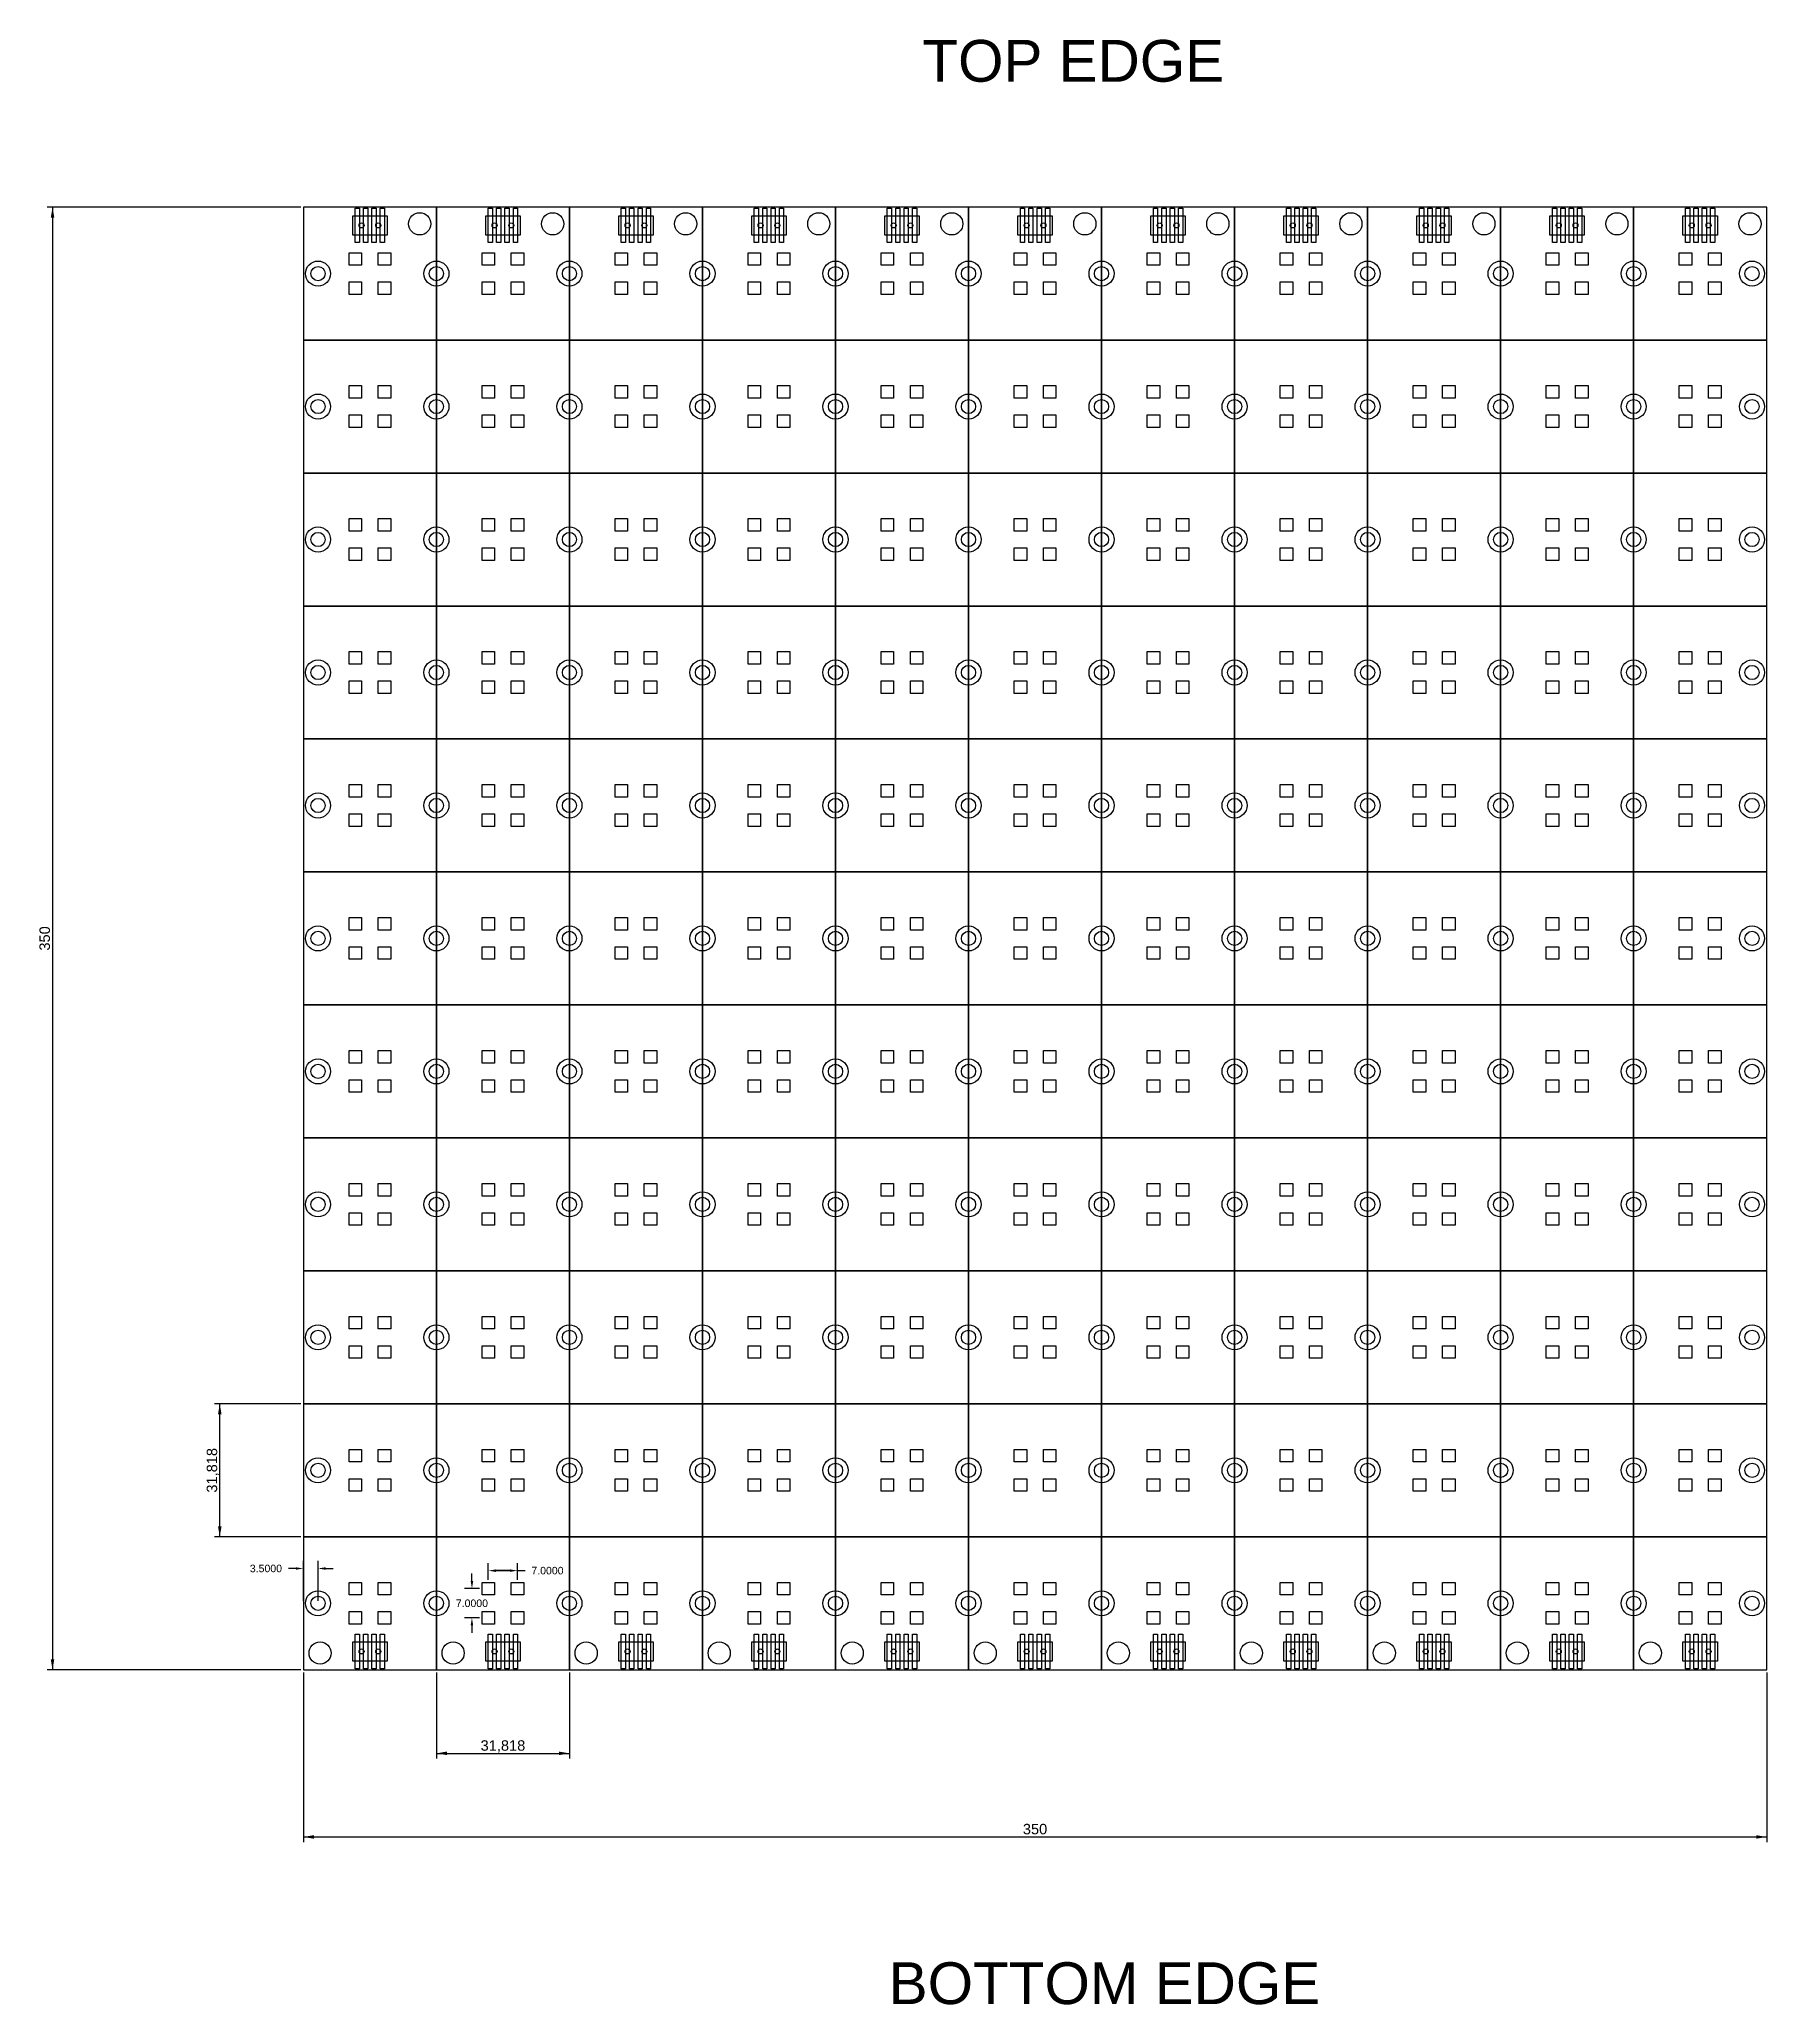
# Model space of a CAD drawing. Header units: inches. Extents: x -63 to 350, y -80 to 390.
import ezdxf
from ezdxf.enums import TextEntityAlignment as Align

# ---------------------------------------------------------------- set-up
doc = ezdxf.new("R2010")
doc.units = ezdxf.units.IN
doc.header["$MEASUREMENT"] = 0
for name, color, linetype in [('ANNOTATIONS', 3, 'Continuous'), ('BOARD_OUTLINE', 7, 'Continuous'), ('CONNECTION_PADS', 4, 'Continuous'), ('LED-EXCLUSION', 1, 'Continuous'), ('LEDS', 6, 'Continuous'), ('SUBARRAY', 2, 'Continuous')]:
    doc.layers.add(name, color=color, linetype=linetype)
doc.styles.get("Standard").update_dxf_attribs({"font": 'arial.ttf'})
doc.dimstyles.get("Standard").update_dxf_attribs({"dimscale": 10, "dimtxt": 0.18, "dimasz": 0.18, "dimexe": 0.18, "dimexo": 0.0625, "dimgap": 0.09, "dimtad": 0, "dimtih": 1, "dimtoh": 1, "dimdec": 4, "dimzin": 0, "dimdsep": 46, "dimtxsty": 'Standard', "dimcen": 0.09, "dimadec": 0, "dimazin": 0, "dimtfac": 1, "dimtdec": 4, "dimtofl": 0, "dimtmove": 0, "dimatfit": 3, "dimfxl": 1, "dimtolj": 1, "dimtzin": 0, "dimarcsym": 0})

msp = doc.modelspace()

# ---------------------------------------------------------------- texts
at = {"layer": 'ANNOTATIONS'}
for s, p in [('TOP EDGE', (148.05556, 390)), ('BOTTOM EDGE', (140, -70))]:
    msp.add_text(s, height=10, dxfattribs=at).set_placement(p, align=Align.TOP_LEFT)

# ---------------------------------------------------------------- blocks, each defined once
blk = doc.blocks.new('*D28')
at = {"layer": 'ANNOTATIONS', "color": 0, "linetype": 'ByBlock'}
for p, q in [((-0.62, 350), (-61.25, 350)), ((-60, 350), (-60, 0)), ((-0.62, 0), (-61.25, 0))]:
    blk.add_line(p, q, dxfattribs=at)
for points in [[(-60, 350), (-59.58, 347.5), (-60.42, 347.5)], [(-60, 0), (-60.42, 2.5), (-59.58, 2.5)]]:
    blk.add_solid(points, dxfattribs=at)
at = {"layer": 'ANNOTATIONS', "color": 0, "linetype": 'Continuous'}
blk.add_text('350', height=2.5, rotation=90, dxfattribs=at).set_placement((-61.88, 175), align=Align.MIDDLE_CENTER)
blk = doc.blocks.new('*D29')
at = {"layer": 'ANNOTATIONS', "color": 0, "linetype": 'ByBlock'}
for p, q in [((0, -0.62), (0, -41.25)), ((350, -0.62), (350, -41.25)), ((0, -40), (350, -40))]:
    blk.add_line(p, q, dxfattribs=at)
for points in [[(0, -40), (2.5, -39.58), (2.5, -40.42)], [(350, -40), (347.5, -40.42), (347.5, -39.58)]]:
    blk.add_solid(points, dxfattribs=at)
at = {"layer": 'ANNOTATIONS', "color": 0, "linetype": 'Continuous'}
blk.add_text('350', height=2.5, dxfattribs=at).set_placement((175, -38.12), align=Align.MIDDLE_CENTER)
blk = doc.blocks.new('*D27')
at = {"layer": 'ANNOTATIONS', "color": 0, "linetype": 'ByBlock'}
for p, q in [((31.82, -0.62), (31.82, -21.25)), ((63.64, -0.62), (63.64, -21.25)), ((31.82, -20), (63.64, -20))]:
    blk.add_line(p, q, dxfattribs=at)
for points in [[(31.82, -20), (34.32, -19.58), (34.32, -20.42)], [(63.64, -20), (61.14, -20.42), (61.14, -19.58)]]:
    blk.add_solid(points, dxfattribs=at)
at = {"layer": 'ANNOTATIONS', "color": 0, "linetype": 'Continuous'}
blk.add_text('31,818', height=2.5, dxfattribs=at).set_placement((47.73, -18.12), align=Align.MIDDLE_CENTER)
blk = doc.blocks.new('*D30')
at = {"layer": 'ANNOTATIONS', "color": 0, "linetype": 'ByBlock'}
for p, q in [((-0.62, 63.64), (-21.25, 63.64)), ((-20, 31.82), (-20, 63.64)), ((-0.62, 31.82), (-21.25, 31.82))]:
    blk.add_line(p, q, dxfattribs=at)
for points in [[(-20, 63.64), (-19.58, 61.14), (-20.42, 61.14)], [(-20, 31.82), (-20.42, 34.32), (-19.58, 34.32)]]:
    blk.add_solid(points, dxfattribs=at)
at = {"layer": 'ANNOTATIONS', "color": 0, "linetype": 'Continuous'}
blk.add_text('31,818', height=2.5, rotation=90, dxfattribs=at).set_placement((-21.88, 47.73), align=Align.MIDDLE_CENTER)
blk = doc.blocks.new('*U46')
at = {"layer": 'LED-EXCLUSION'}
blk.add_circle((0, 0), 3, dxfattribs=at)
blk = doc.blocks.new('*U47')
at = {"layer": 'ANNOTATIONS', "color": 0, "linetype": 'ByBlock', "lineweight": -2, "transparency": 16777216}
for p in [(0, 318.18), (31.818, 318.18), (63.636, 318.18), (95.454, 318.18), (127.272, 318.18), (159.09, 318.18), (190.908, 318.18), (222.726, 318.18), (254.544, 318.18), (286.362, 318.18), (0, 286.362), (31.818, 286.362), (63.636, 286.362), (95.454, 286.362), (127.272, 286.362), (159.09, 286.362), (190.908, 286.362), (222.726, 286.362), (254.544, 286.362), (286.362, 286.362), (0, 254.544), (31.818, 254.544), (63.636, 254.544), (95.454, 254.544), (127.272, 254.544), (159.09, 254.544), (190.908, 254.544), (222.726, 254.544), (254.544, 254.544), (286.362, 254.544), (0, 222.726), (31.818, 222.726), (63.636, 222.726), (95.454, 222.726), (127.272, 222.726), (159.09, 222.726), (190.908, 222.726), (222.726, 222.726), (254.544, 222.726), (286.362, 222.726), (0, 190.908), (31.818, 190.908), (63.636, 190.908), (95.454, 190.908), (127.272, 190.908), (159.09, 190.908), (190.908, 190.908), (222.726, 190.908), (254.544, 190.908), (286.362, 190.908), (0, 159.09), (31.818, 159.09), (63.636, 159.09), (95.454, 159.09), (127.272, 159.09), (159.09, 159.09), (190.908, 159.09), (222.726, 159.09), (254.544, 159.09), (286.362, 159.09), (0, 127.272), (31.818, 127.272), (63.636, 127.272), (95.454, 127.272), (127.272, 127.272), (159.09, 127.272), (190.908, 127.272), (222.726, 127.272), (254.544, 127.272), (286.362, 127.272), (0, 95.454), (31.818, 95.454), (63.636, 95.454), (95.454, 95.454), (127.272, 95.454), (159.09, 95.454), (190.908, 95.454), (222.726, 95.454), (254.544, 95.454), (286.362, 95.454), (0, 63.636), (31.818, 63.636), (63.636, 63.636), (95.454, 63.636), (127.272, 63.636), (159.09, 63.636), (190.908, 63.636), (222.726, 63.636), (254.544, 63.636), (286.362, 63.636), (0, 31.818), (31.818, 31.818), (63.636, 31.818), (95.454, 31.818), (127.272, 31.818), (159.09, 31.818), (190.908, 31.818), (222.726, 31.818), (254.544, 31.818), (286.362, 31.818), (0, 0), (31.818, 0), (63.636, 0), (95.454, 0), (127.272, 0), (159.09, 0), (190.908, 0), (222.726, 0), (254.544, 0), (286.362, 0)]:
    blk.add_blockref('*U46', p, dxfattribs=at)
blk = doc.blocks.new('*U48')
at = {"layer": 'SUBARRAY'}
blk.add_lwpolyline([(-15.909, -15.909), (15.909, -15.909), (15.909, 15.909), (-15.909, 15.909)], close=True, dxfattribs=at)
blk = doc.blocks.new('*U49')
at = {"layer": 'ANNOTATIONS', "color": 0, "linetype": 'ByBlock', "lineweight": -2, "transparency": 16777216}
for p in [(0, 318.18), (31.818, 318.18), (63.636, 318.18), (95.454, 318.18), (127.272, 318.18), (159.09, 318.18), (190.908, 318.18), (222.726, 318.18), (254.544, 318.18), (286.362, 318.18), (318.18, 318.18), (0, 286.362), (31.818, 286.362), (63.636, 286.362), (95.454, 286.362), (127.272, 286.362), (159.09, 286.362), (190.908, 286.362), (222.726, 286.362), (254.544, 286.362), (286.362, 286.362), (318.18, 286.362), (0, 254.544), (31.818, 254.544), (63.636, 254.544), (95.454, 254.544), (127.272, 254.544), (159.09, 254.544), (190.908, 254.544), (222.726, 254.544), (254.544, 254.544), (286.362, 254.544), (318.18, 254.544), (0, 222.726), (31.818, 222.726), (63.636, 222.726), (95.454, 222.726), (127.272, 222.726), (159.09, 222.726), (190.908, 222.726), (222.726, 222.726), (254.544, 222.726), (286.362, 222.726), (318.18, 222.726), (0, 190.908), (31.818, 190.908), (63.636, 190.908), (95.454, 190.908), (127.272, 190.908), (159.09, 190.908), (190.908, 190.908), (222.726, 190.908), (254.544, 190.908), (286.362, 190.908), (318.18, 190.908), (0, 159.09), (31.818, 159.09), (63.636, 159.09), (95.454, 159.09), (127.272, 159.09), (159.09, 159.09), (190.908, 159.09), (222.726, 159.09), (254.544, 159.09), (286.362, 159.09), (318.18, 159.09), (0, 127.272), (31.818, 127.272), (63.636, 127.272), (95.454, 127.272), (127.272, 127.272), (159.09, 127.272), (190.908, 127.272), (222.726, 127.272), (254.544, 127.272), (286.362, 127.272), (318.18, 127.272), (0, 95.454), (31.818, 95.454), (63.636, 95.454), (95.454, 95.454), (127.272, 95.454), (159.09, 95.454), (190.908, 95.454), (222.726, 95.454), (254.544, 95.454), (286.362, 95.454), (318.18, 95.454), (0, 63.636), (31.818, 63.636), (63.636, 63.636), (95.454, 63.636), (127.272, 63.636), (159.09, 63.636), (190.908, 63.636), (222.726, 63.636), (254.544, 63.636), (286.362, 63.636), (318.18, 63.636), (0, 31.818), (31.818, 31.818), (63.636, 31.818), (95.454, 31.818), (127.272, 31.818), (159.09, 31.818), (190.908, 31.818), (222.726, 31.818), (254.544, 31.818), (286.362, 31.818), (318.18, 31.818), (0, 0), (31.818, 0), (63.636, 0), (95.454, 0), (127.272, 0), (159.09, 0), (190.908, 0), (222.726, 0), (254.544, 0), (286.362, 0), (318.18, 0)]:
    blk.add_blockref('*U48', p, dxfattribs=at)
blk = doc.blocks.new('*D53')
at = {"layer": 'ANNOTATIONS', "color": 0, "lineweight": -2}
for p, q in [((-1.8, 24.23), (-3.6, 24.23)), ((0, 16.53), (0, 26.03)), ((3.5, 16.53), (3.5, 26.03)), ((5.3, 24.23), (7.1, 24.23))]:
    blk.add_line(p, q, dxfattribs=at)
at = {"layer": 'ANNOTATIONS', "color": 0}
for points in [[(-1.8, 23.93), (-1.8, 24.53), (0, 24.23)], [(5.3, 24.53), (5.3, 23.93), (3.5, 24.23)]]:
    blk.add_solid(points, dxfattribs=at)
at = {"layer": 'Defpoints', "color": 0}
for p in [(0, 24.23), (0, 15.91), (3.5, 15.91)]:
    blk.add_point(p, dxfattribs=at)
at = {"layer": 'ANNOTATIONS', "color": 0, "insert": (-8.96, 24.23), "char_height": 1.8, "attachment_point": 5}
blk.add_mtext('\\A1;3.5000', dxfattribs=at)
blk = doc.blocks.new('*D56')
at = {"layer": 'ANNOTATIONS', "color": 0, "lineweight": -2}
for p, q in [((44.23, 21.53), (44.23, 25.52)), ((46.03, 23.72), (49.43, 23.72)), ((49.43, 23.72), (46.03, 23.72)), ((51.23, 21.53), (51.23, 25.52)), ((51.23, 23.72), (53.03, 23.72))]:
    blk.add_line(p, q, dxfattribs=at)
at = {"layer": 'ANNOTATIONS', "color": 0}
for points in [[(46.03, 24.02), (46.03, 23.42), (44.23, 23.72)], [(49.43, 23.42), (49.43, 24.02), (51.23, 23.72)]]:
    blk.add_solid(points, dxfattribs=at)
at = {"layer": 'Defpoints', "color": 0}
for p in [(51.23, 23.72), (44.23, 20.91), (51.23, 20.91)]:
    blk.add_point(p, dxfattribs=at)
at = {"layer": 'ANNOTATIONS', "color": 0, "insert": (58.38, 23.72), "char_height": 1.8, "attachment_point": 5}
blk.add_mtext('\\A1;7.0000', dxfattribs=at)
blk = doc.blocks.new('*D57')
at = {"layer": 'ANNOTATIONS', "color": 0, "lineweight": -2}
for p, q in [((42.1, 19.41), (38.51, 19.41)), ((40.31, 21.21), (40.31, 23.01)), ((42.1, 12.41), (38.51, 12.41)), ((40.31, 10.61), (40.31, 8.81))]:
    blk.add_line(p, q, dxfattribs=at)
at = {"layer": 'ANNOTATIONS', "color": 0}
for points in [[(40.01, 21.21), (40.61, 21.21), (40.31, 19.41)], [(40.61, 10.61), (40.01, 10.61), (40.31, 12.41)]]:
    blk.add_solid(points, dxfattribs=at)
at = {"layer": 'Defpoints', "color": 0}
for p in [(42.73, 19.41), (40.31, 12.41), (42.73, 12.41)]:
    blk.add_point(p, dxfattribs=at)
at = {"layer": 'ANNOTATIONS', "color": 0, "insert": (40.31, 15.91), "char_height": 1.8, "attachment_point": 5}
blk.add_mtext('\\A1;7.0000', dxfattribs=at)

# ---------------------------------------------------------------- dimensions: what is measured, and where the dimension line sits
at = {"layer": 'ANNOTATIONS'}
for base, p1, p2, picture, middle in [((0, 24.23134), (3.5, 15.909), (0, 15.909), '*D53', (-8.95714, 24.23134)), ((51.227, 23.71543), (44.227, 20.909), (51.227, 20.909), '*D56', (58.38414, 23.71543))]:
    dim = msp.add_linear_dim(base=base, p1=p1, p2=p2, dimstyle='Standard', dxfattribs=at)
    dim.commit()
    dim.dimension.update_dxf_attribs({"geometry": picture, "text_midpoint": middle})
dim = msp.add_linear_dim(base=(40.31005, 12.409), p1=(42.727, 19.409), p2=(42.727, 12.409), angle=90, dimstyle='Standard', dxfattribs=at)
dim.commit()
dim.dimension.update_dxf_attribs({"geometry": '*D57', "text_midpoint": (40.31005, 15.909), "dimtype": 160})

# ---------------------------------------------------------------- linework, layer by layer
at = {"layer": 'BOARD_OUTLINE'}
msp.add_lwpolyline([(0, 0), (350, 0), (350, 350), (0, 350)], close=True, dxfattribs=at)
for centre, radius in [((27.818, 345.998), 2.65), ((59.636, 345.998), 2.65), ((91.454, 345.998), 2.65), ((123.272, 345.998), 2.65), ((155.09, 345.998), 2.65), ((186.908, 345.998), 2.65), ((218.726, 345.998), 2.65), ((250.544, 345.998), 2.65), ((282.362, 345.998), 2.65), ((314.18, 345.998), 2.65), ((345.998, 345.998), 2.65), ((13.909, 345.618), 0.595), ((17.909, 345.618), 0.595), ((45.727, 345.618), 0.595), ((49.727, 345.618), 0.595), ((77.545, 345.618), 0.595), ((81.545, 345.618), 0.595), ((109.363, 345.618), 0.595), ((113.363, 345.618), 0.595), ((141.181, 345.618), 0.595), ((145.181, 345.618), 0.595), ((172.999, 345.618), 0.595), ((176.999, 345.618), 0.595), ((204.817, 345.618), 0.595), ((208.817, 345.618), 0.595), ((236.635, 345.618), 0.595), ((240.635, 345.618), 0.595), ((268.453, 345.618), 0.595), ((272.453, 345.618), 0.595), ((300.271, 345.618), 0.595), ((304.271, 345.618), 0.595), ((332.089, 345.618), 0.595), ((336.089, 345.618), 0.595), ((4, 4), 2.65), ((13.909, 4.38), 0.595), ((17.909, 4.38), 0.595), ((35.818, 4), 2.65), ((45.727, 4.38), 0.595), ((49.727, 4.38), 0.595), ((67.636, 4), 2.65), ((77.545, 4.38), 0.595), ((81.545, 4.38), 0.595), ((99.454, 4), 2.65), ((109.363, 4.38), 0.595), ((113.363, 4.38), 0.595), ((131.272, 4), 2.65), ((141.181, 4.38), 0.595), ((145.181, 4.38), 0.595), ((163.09, 4), 2.65), ((172.999, 4.38), 0.595), ((176.999, 4.38), 0.595), ((194.908, 4), 2.65), ((204.817, 4.38), 0.595), ((208.817, 4.38), 0.595), ((226.726, 4), 2.65), ((236.635, 4.38), 0.595), ((240.635, 4.38), 0.595), ((258.544, 4), 2.65), ((268.453, 4.38), 0.595), ((272.453, 4.38), 0.595), ((290.362, 4), 2.65), ((300.271, 4.38), 0.595), ((304.271, 4.38), 0.595), ((322.18, 4), 2.65), ((332.089, 4.38), 0.595), ((336.089, 4.38), 0.595)]:
    msp.add_circle(centre, radius, dxfattribs=at)
at = {"layer": 'BOARD_OUTLINE', "linetype": 'Continuous'}
for centre in [(3.5, 334.089), (31.818, 334.089), (63.636, 334.089), (95.454, 334.089), (127.272, 334.089), (159.09, 334.089), (190.908, 334.089), (222.726, 334.089), (254.544, 334.089), (286.362, 334.089), (318.18, 334.089), (346.5, 334.089), (3.5, 302.271), (31.818, 302.271), (63.636, 302.271), (95.454, 302.271), (127.272, 302.271), (159.09, 302.271), (190.908, 302.271), (222.726, 302.271), (254.544, 302.271), (286.362, 302.271), (318.18, 302.271), (346.5, 302.271), (3.5, 270.453), (31.818, 270.453), (63.636, 270.453), (95.454, 270.453), (127.272, 270.453), (159.09, 270.453), (190.908, 270.453), (222.726, 270.453), (254.544, 270.453), (286.362, 270.453), (318.18, 270.453), (346.5, 270.453), (3.5, 238.635), (31.818, 238.635), (63.636, 238.635), (95.454, 238.635), (127.272, 238.635), (159.09, 238.635), (190.908, 238.635), (222.726, 238.635), (254.544, 238.635), (286.362, 238.635), (318.18, 238.635), (346.5, 238.635), (3.5, 206.817), (31.818, 206.817), (63.636, 206.817), (95.454, 206.817), (127.272, 206.817), (159.09, 206.817), (190.908, 206.817), (222.726, 206.817), (254.544, 206.817), (286.362, 206.817), (318.18, 206.817), (346.5, 206.817), (3.5, 174.999), (31.818, 174.999), (63.636, 174.999), (95.454, 174.999), (127.272, 174.999), (159.09, 174.999), (190.908, 174.999), (222.726, 174.999), (254.544, 174.999), (286.362, 174.999), (318.18, 174.999), (346.5, 174.999), (3.5, 143.181), (31.818, 143.181), (63.636, 143.181), (95.454, 143.181), (127.272, 143.181), (159.09, 143.181), (190.908, 143.181), (222.726, 143.181), (254.544, 143.181), (286.362, 143.181), (318.18, 143.181), (346.5, 143.181), (3.5, 111.363), (31.818, 111.363), (63.636, 111.363), (95.454, 111.363), (127.272, 111.363), (159.09, 111.363), (190.908, 111.363), (222.726, 111.363), (254.544, 111.363), (286.362, 111.363), (318.18, 111.363), (346.5, 111.363), (3.5, 79.545), (31.818, 79.545), (63.636, 79.545), (95.454, 79.545), (127.272, 79.545), (159.09, 79.545), (190.908, 79.545), (222.726, 79.545), (254.544, 79.545), (286.362, 79.545), (318.18, 79.545), (346.5, 79.545), (3.5, 47.727), (31.818, 47.727), (63.636, 47.727), (95.454, 47.727), (127.272, 47.727), (159.09, 47.727), (190.908, 47.727), (222.726, 47.727), (254.544, 47.727), (286.362, 47.727), (318.18, 47.727), (346.5, 47.727), (3.5, 15.909), (31.818, 15.909), (63.636, 15.909), (95.454, 15.909), (127.272, 15.909), (159.09, 15.909), (190.908, 15.909), (222.726, 15.909), (254.544, 15.909), (286.362, 15.909), (318.18, 15.909), (346.5, 15.909)]:
    msp.add_circle(centre, 1.7, dxfattribs=at)
at = {"layer": 'CONNECTION_PADS'}
for points in [[(13.419, 349.748), (13.419, 341.488), (12.399, 341.488), (12.399, 349.748)], [(15.419, 349.748), (15.419, 341.488), (14.399, 341.488), (14.399, 349.748)], [(17.419, 349.748), (17.419, 341.488), (16.399, 341.488), (16.399, 349.748)], [(19.419, 349.748), (19.419, 341.488), (18.399, 341.488), (18.399, 349.748)], [(45.237, 349.748), (45.237, 341.488), (44.217, 341.488), (44.217, 349.748)], [(47.237, 349.748), (47.237, 341.488), (46.217, 341.488), (46.217, 349.748)], [(49.237, 349.748), (49.237, 341.488), (48.217, 341.488), (48.217, 349.748)], [(51.237, 349.748), (51.237, 341.488), (50.217, 341.488), (50.217, 349.748)], [(77.055, 349.748), (77.055, 341.488), (76.035, 341.488), (76.035, 349.748)], [(79.055, 349.748), (79.055, 341.488), (78.035, 341.488), (78.035, 349.748)], [(81.055, 349.748), (81.055, 341.488), (80.035, 341.488), (80.035, 349.748)], [(83.055, 349.748), (83.055, 341.488), (82.035, 341.488), (82.035, 349.748)], [(108.873, 349.748), (108.873, 341.488), (107.853, 341.488), (107.853, 349.748)], [(110.873, 349.748), (110.873, 341.488), (109.853, 341.488), (109.853, 349.748)], [(112.873, 349.748), (112.873, 341.488), (111.853, 341.488), (111.853, 349.748)], [(114.873, 349.748), (114.873, 341.488), (113.853, 341.488), (113.853, 349.748)], [(140.691, 349.748), (140.691, 341.488), (139.671, 341.488), (139.671, 349.748)], [(142.691, 349.748), (142.691, 341.488), (141.671, 341.488), (141.671, 349.748)], [(144.691, 349.748), (144.691, 341.488), (143.671, 341.488), (143.671, 349.748)], [(146.691, 349.748), (146.691, 341.488), (145.671, 341.488), (145.671, 349.748)], [(172.509, 349.748), (172.509, 341.488), (171.489, 341.488), (171.489, 349.748)], [(174.509, 349.748), (174.509, 341.488), (173.489, 341.488), (173.489, 349.748)], [(176.509, 349.748), (176.509, 341.488), (175.489, 341.488), (175.489, 349.748)], [(178.509, 349.748), (178.509, 341.488), (177.489, 341.488), (177.489, 349.748)], [(204.327, 349.748), (204.327, 341.488), (203.307, 341.488), (203.307, 349.748)], [(206.327, 349.748), (206.327, 341.488), (205.307, 341.488), (205.307, 349.748)], [(208.327, 349.748), (208.327, 341.488), (207.307, 341.488), (207.307, 349.748)], [(210.327, 349.748), (210.327, 341.488), (209.307, 341.488), (209.307, 349.748)], [(236.145, 349.748), (236.145, 341.488), (235.125, 341.488), (235.125, 349.748)], [(238.145, 349.748), (238.145, 341.488), (237.125, 341.488), (237.125, 349.748)], [(240.145, 349.748), (240.145, 341.488), (239.125, 341.488), (239.125, 349.748)], [(242.145, 349.748), (242.145, 341.488), (241.125, 341.488), (241.125, 349.748)], [(267.963, 349.748), (267.963, 341.488), (266.943, 341.488), (266.943, 349.748)], [(269.963, 349.748), (269.963, 341.488), (268.943, 341.488), (268.943, 349.748)], [(271.963, 349.748), (271.963, 341.488), (270.943, 341.488), (270.943, 349.748)], [(273.963, 349.748), (273.963, 341.488), (272.943, 341.488), (272.943, 349.748)], [(299.781, 349.748), (299.781, 341.488), (298.761, 341.488), (298.761, 349.748)], [(301.781, 349.748), (301.781, 341.488), (300.761, 341.488), (300.761, 349.748)], [(303.781, 349.748), (303.781, 341.488), (302.761, 341.488), (302.761, 349.748)], [(305.781, 349.748), (305.781, 341.488), (304.761, 341.488), (304.761, 349.748)], [(331.599, 349.748), (331.599, 341.488), (330.579, 341.488), (330.579, 349.748)], [(333.599, 349.748), (333.599, 341.488), (332.579, 341.488), (332.579, 349.748)], [(335.599, 349.748), (335.599, 341.488), (334.579, 341.488), (334.579, 349.748)], [(337.599, 349.748), (337.599, 341.488), (336.579, 341.488), (336.579, 349.748)], [(20.019, 347.918), (20.019, 343.318), (11.799, 343.318), (11.799, 347.918)], [(51.837, 347.918), (51.837, 343.318), (43.617, 343.318), (43.617, 347.918)], [(83.655, 347.918), (83.655, 343.318), (75.435, 343.318), (75.435, 347.918)], [(115.473, 347.918), (115.473, 343.318), (107.253, 343.318), (107.253, 347.918)], [(147.291, 347.918), (147.291, 343.318), (139.071, 343.318), (139.071, 347.918)], [(179.109, 347.918), (179.109, 343.318), (170.889, 343.318), (170.889, 347.918)], [(210.927, 347.918), (210.927, 343.318), (202.707, 343.318), (202.707, 347.918)], [(242.745, 347.918), (242.745, 343.318), (234.525, 343.318), (234.525, 347.918)], [(274.563, 347.918), (274.563, 343.318), (266.343, 343.318), (266.343, 347.918)], [(306.381, 347.918), (306.381, 343.318), (298.161, 343.318), (298.161, 347.918)], [(338.199, 347.918), (338.199, 343.318), (329.979, 343.318), (329.979, 347.918)], [(11.799, 2.08), (11.799, 6.68), (20.019, 6.68), (20.019, 2.08)], [(12.399, 0.25), (12.399, 8.51), (13.419, 8.51), (13.419, 0.25)], [(14.399, 0.25), (14.399, 8.51), (15.419, 8.51), (15.419, 0.25)], [(16.399, 0.25), (16.399, 8.51), (17.419, 8.51), (17.419, 0.25)], [(18.399, 0.25), (18.399, 8.51), (19.419, 8.51), (19.419, 0.25)], [(43.617, 2.08), (43.617, 6.68), (51.837, 6.68), (51.837, 2.08)], [(44.217, 0.25), (44.217, 8.51), (45.237, 8.51), (45.237, 0.25)], [(46.217, 0.25), (46.217, 8.51), (47.237, 8.51), (47.237, 0.25)], [(48.217, 0.25), (48.217, 8.51), (49.237, 8.51), (49.237, 0.25)], [(50.217, 0.25), (50.217, 8.51), (51.237, 8.51), (51.237, 0.25)], [(75.435, 2.08), (75.435, 6.68), (83.655, 6.68), (83.655, 2.08)], [(76.035, 0.25), (76.035, 8.51), (77.055, 8.51), (77.055, 0.25)], [(78.035, 0.25), (78.035, 8.51), (79.055, 8.51), (79.055, 0.25)], [(80.035, 0.25), (80.035, 8.51), (81.055, 8.51), (81.055, 0.25)], [(82.035, 0.25), (82.035, 8.51), (83.055, 8.51), (83.055, 0.25)], [(107.253, 2.08), (107.253, 6.68), (115.473, 6.68), (115.473, 2.08)], [(107.853, 0.25), (107.853, 8.51), (108.873, 8.51), (108.873, 0.25)], [(109.853, 0.25), (109.853, 8.51), (110.873, 8.51), (110.873, 0.25)], [(111.853, 0.25), (111.853, 8.51), (112.873, 8.51), (112.873, 0.25)], [(113.853, 0.25), (113.853, 8.51), (114.873, 8.51), (114.873, 0.25)], [(139.071, 2.08), (139.071, 6.68), (147.291, 6.68), (147.291, 2.08)], [(139.671, 0.25), (139.671, 8.51), (140.691, 8.51), (140.691, 0.25)], [(141.671, 0.25), (141.671, 8.51), (142.691, 8.51), (142.691, 0.25)], [(143.671, 0.25), (143.671, 8.51), (144.691, 8.51), (144.691, 0.25)], [(145.671, 0.25), (145.671, 8.51), (146.691, 8.51), (146.691, 0.25)], [(170.889, 2.08), (170.889, 6.68), (179.109, 6.68), (179.109, 2.08)], [(171.489, 0.25), (171.489, 8.51), (172.509, 8.51), (172.509, 0.25)], [(173.489, 0.25), (173.489, 8.51), (174.509, 8.51), (174.509, 0.25)], [(175.489, 0.25), (175.489, 8.51), (176.509, 8.51), (176.509, 0.25)], [(177.489, 0.25), (177.489, 8.51), (178.509, 8.51), (178.509, 0.25)], [(202.707, 2.08), (202.707, 6.68), (210.927, 6.68), (210.927, 2.08)], [(203.307, 0.25), (203.307, 8.51), (204.327, 8.51), (204.327, 0.25)], [(205.307, 0.25), (205.307, 8.51), (206.327, 8.51), (206.327, 0.25)], [(207.307, 0.25), (207.307, 8.51), (208.327, 8.51), (208.327, 0.25)], [(209.307, 0.25), (209.307, 8.51), (210.327, 8.51), (210.327, 0.25)], [(234.525, 2.08), (234.525, 6.68), (242.745, 6.68), (242.745, 2.08)], [(235.125, 0.25), (235.125, 8.51), (236.145, 8.51), (236.145, 0.25)], [(237.125, 0.25), (237.125, 8.51), (238.145, 8.51), (238.145, 0.25)], [(239.125, 0.25), (239.125, 8.51), (240.145, 8.51), (240.145, 0.25)], [(241.125, 0.25), (241.125, 8.51), (242.145, 8.51), (242.145, 0.25)], [(266.343, 2.08), (266.343, 6.68), (274.563, 6.68), (274.563, 2.08)], [(266.943, 0.25), (266.943, 8.51), (267.963, 8.51), (267.963, 0.25)], [(268.943, 0.25), (268.943, 8.51), (269.963, 8.51), (269.963, 0.25)], [(270.943, 0.25), (270.943, 8.51), (271.963, 8.51), (271.963, 0.25)], [(272.943, 0.25), (272.943, 8.51), (273.963, 8.51), (273.963, 0.25)], [(298.161, 2.08), (298.161, 6.68), (306.381, 6.68), (306.381, 2.08)], [(298.761, 0.25), (298.761, 8.51), (299.781, 8.51), (299.781, 0.25)], [(300.761, 0.25), (300.761, 8.51), (301.781, 8.51), (301.781, 0.25)], [(302.761, 0.25), (302.761, 8.51), (303.781, 8.51), (303.781, 0.25)], [(304.761, 0.25), (304.761, 8.51), (305.781, 8.51), (305.781, 0.25)], [(329.979, 2.08), (329.979, 6.68), (338.199, 6.68), (338.199, 2.08)], [(330.579, 0.25), (330.579, 8.51), (331.599, 8.51), (331.599, 0.25)], [(332.579, 0.25), (332.579, 8.51), (333.599, 8.51), (333.599, 0.25)], [(334.579, 0.25), (334.579, 8.51), (335.599, 8.51), (335.599, 0.25)], [(336.579, 0.25), (336.579, 8.51), (337.599, 8.51), (337.599, 0.25)]]:
    msp.add_lwpolyline(points, close=True, dxfattribs=at)
at = {"layer": 'LED-EXCLUSION'}
for centre in [(3.5, 334.089), (346.5, 334.089), (3.5, 302.271), (346.5, 302.271), (3.5, 270.453), (346.5, 270.453), (3.5, 238.635), (346.5, 238.635), (3.5, 206.817), (346.5, 206.817), (3.5, 174.999), (346.5, 174.999), (3.5, 143.181), (346.5, 143.181), (3.5, 111.363), (346.5, 111.363), (3.5, 79.545), (346.5, 79.545), (3.5, 47.727), (346.5, 47.727), (3.5, 15.909), (346.5, 15.909)]:
    msp.add_circle(centre, 3, dxfattribs=at)
at = {"layer": 'LEDS', "linetype": 'Continuous'}
for points in [[(10.909, 339.089), (13.909, 339.089), (13.909, 336.089), (10.909, 336.089)], [(17.909, 339.089), (20.909, 339.089), (20.909, 336.089), (17.909, 336.089)], [(42.727, 339.089), (45.727, 339.089), (45.727, 336.089), (42.727, 336.089)], [(49.727, 339.089), (52.727, 339.089), (52.727, 336.089), (49.727, 336.089)], [(74.545, 339.089), (77.545, 339.089), (77.545, 336.089), (74.545, 336.089)], [(81.545, 339.089), (84.545, 339.089), (84.545, 336.089), (81.545, 336.089)], [(106.363, 339.089), (109.363, 339.089), (109.363, 336.089), (106.363, 336.089)], [(113.363, 339.089), (116.363, 339.089), (116.363, 336.089), (113.363, 336.089)], [(138.181, 339.089), (141.181, 339.089), (141.181, 336.089), (138.181, 336.089)], [(145.181, 339.089), (148.181, 339.089), (148.181, 336.089), (145.181, 336.089)], [(169.999, 339.089), (172.999, 339.089), (172.999, 336.089), (169.999, 336.089)], [(176.999, 339.089), (179.999, 339.089), (179.999, 336.089), (176.999, 336.089)], [(201.817, 339.089), (204.817, 339.089), (204.817, 336.089), (201.817, 336.089)], [(208.817, 339.089), (211.817, 339.089), (211.817, 336.089), (208.817, 336.089)], [(233.635, 339.089), (236.635, 339.089), (236.635, 336.089), (233.635, 336.089)], [(240.635, 339.089), (243.635, 339.089), (243.635, 336.089), (240.635, 336.089)], [(265.453, 339.089), (268.453, 339.089), (268.453, 336.089), (265.453, 336.089)], [(272.453, 339.089), (275.453, 339.089), (275.453, 336.089), (272.453, 336.089)], [(297.271, 339.089), (300.271, 339.089), (300.271, 336.089), (297.271, 336.089)], [(304.271, 339.089), (307.271, 339.089), (307.271, 336.089), (304.271, 336.089)], [(329.089, 339.089), (332.089, 339.089), (332.089, 336.089), (329.089, 336.089)], [(336.089, 339.089), (339.089, 339.089), (339.089, 336.089), (336.089, 336.089)], [(10.909, 332.089), (13.909, 332.089), (13.909, 329.089), (10.909, 329.089)], [(17.909, 332.089), (20.909, 332.089), (20.909, 329.089), (17.909, 329.089)], [(42.727, 332.089), (45.727, 332.089), (45.727, 329.089), (42.727, 329.089)], [(49.727, 332.089), (52.727, 332.089), (52.727, 329.089), (49.727, 329.089)], [(74.545, 332.089), (77.545, 332.089), (77.545, 329.089), (74.545, 329.089)], [(81.545, 332.089), (84.545, 332.089), (84.545, 329.089), (81.545, 329.089)], [(106.363, 332.089), (109.363, 332.089), (109.363, 329.089), (106.363, 329.089)], [(113.363, 332.089), (116.363, 332.089), (116.363, 329.089), (113.363, 329.089)], [(138.181, 332.089), (141.181, 332.089), (141.181, 329.089), (138.181, 329.089)], [(145.181, 332.089), (148.181, 332.089), (148.181, 329.089), (145.181, 329.089)], [(169.999, 332.089), (172.999, 332.089), (172.999, 329.089), (169.999, 329.089)], [(176.999, 332.089), (179.999, 332.089), (179.999, 329.089), (176.999, 329.089)], [(201.817, 332.089), (204.817, 332.089), (204.817, 329.089), (201.817, 329.089)], [(208.817, 332.089), (211.817, 332.089), (211.817, 329.089), (208.817, 329.089)], [(233.635, 332.089), (236.635, 332.089), (236.635, 329.089), (233.635, 329.089)], [(240.635, 332.089), (243.635, 332.089), (243.635, 329.089), (240.635, 329.089)], [(265.453, 332.089), (268.453, 332.089), (268.453, 329.089), (265.453, 329.089)], [(272.453, 332.089), (275.453, 332.089), (275.453, 329.089), (272.453, 329.089)], [(297.271, 332.089), (300.271, 332.089), (300.271, 329.089), (297.271, 329.089)], [(304.271, 332.089), (307.271, 332.089), (307.271, 329.089), (304.271, 329.089)], [(329.089, 332.089), (332.089, 332.089), (332.089, 329.089), (329.089, 329.089)], [(336.089, 332.089), (339.089, 332.089), (339.089, 329.089), (336.089, 329.089)], [(10.909, 307.271), (13.909, 307.271), (13.909, 304.271), (10.909, 304.271)], [(17.909, 307.271), (20.909, 307.271), (20.909, 304.271), (17.909, 304.271)], [(42.727, 307.271), (45.727, 307.271), (45.727, 304.271), (42.727, 304.271)], [(49.727, 307.271), (52.727, 307.271), (52.727, 304.271), (49.727, 304.271)], [(74.545, 307.271), (77.545, 307.271), (77.545, 304.271), (74.545, 304.271)], [(81.545, 307.271), (84.545, 307.271), (84.545, 304.271), (81.545, 304.271)], [(106.363, 307.271), (109.363, 307.271), (109.363, 304.271), (106.363, 304.271)], [(113.363, 307.271), (116.363, 307.271), (116.363, 304.271), (113.363, 304.271)], [(138.181, 307.271), (141.181, 307.271), (141.181, 304.271), (138.181, 304.271)], [(145.181, 307.271), (148.181, 307.271), (148.181, 304.271), (145.181, 304.271)], [(169.999, 307.271), (172.999, 307.271), (172.999, 304.271), (169.999, 304.271)], [(176.999, 307.271), (179.999, 307.271), (179.999, 304.271), (176.999, 304.271)], [(201.817, 307.271), (204.817, 307.271), (204.817, 304.271), (201.817, 304.271)], [(208.817, 307.271), (211.817, 307.271), (211.817, 304.271), (208.817, 304.271)], [(233.635, 307.271), (236.635, 307.271), (236.635, 304.271), (233.635, 304.271)], [(240.635, 307.271), (243.635, 307.271), (243.635, 304.271), (240.635, 304.271)], [(265.453, 307.271), (268.453, 307.271), (268.453, 304.271), (265.453, 304.271)], [(272.453, 307.271), (275.453, 307.271), (275.453, 304.271), (272.453, 304.271)], [(297.271, 307.271), (300.271, 307.271), (300.271, 304.271), (297.271, 304.271)], [(304.271, 307.271), (307.271, 307.271), (307.271, 304.271), (304.271, 304.271)], [(329.089, 307.271), (332.089, 307.271), (332.089, 304.271), (329.089, 304.271)], [(336.089, 307.271), (339.089, 307.271), (339.089, 304.271), (336.089, 304.271)], [(10.909, 300.271), (13.909, 300.271), (13.909, 297.271), (10.909, 297.271)], [(17.909, 300.271), (20.909, 300.271), (20.909, 297.271), (17.909, 297.271)], [(42.727, 300.271), (45.727, 300.271), (45.727, 297.271), (42.727, 297.271)], [(49.727, 300.271), (52.727, 300.271), (52.727, 297.271), (49.727, 297.271)], [(74.545, 300.271), (77.545, 300.271), (77.545, 297.271), (74.545, 297.271)], [(81.545, 300.271), (84.545, 300.271), (84.545, 297.271), (81.545, 297.271)], [(106.363, 300.271), (109.363, 300.271), (109.363, 297.271), (106.363, 297.271)], [(113.363, 300.271), (116.363, 300.271), (116.363, 297.271), (113.363, 297.271)], [(138.181, 300.271), (141.181, 300.271), (141.181, 297.271), (138.181, 297.271)], [(145.181, 300.271), (148.181, 300.271), (148.181, 297.271), (145.181, 297.271)], [(169.999, 300.271), (172.999, 300.271), (172.999, 297.271), (169.999, 297.271)], [(176.999, 300.271), (179.999, 300.271), (179.999, 297.271), (176.999, 297.271)], [(201.817, 300.271), (204.817, 300.271), (204.817, 297.271), (201.817, 297.271)], [(208.817, 300.271), (211.817, 300.271), (211.817, 297.271), (208.817, 297.271)], [(233.635, 300.271), (236.635, 300.271), (236.635, 297.271), (233.635, 297.271)], [(240.635, 300.271), (243.635, 300.271), (243.635, 297.271), (240.635, 297.271)], [(265.453, 300.271), (268.453, 300.271), (268.453, 297.271), (265.453, 297.271)], [(272.453, 300.271), (275.453, 300.271), (275.453, 297.271), (272.453, 297.271)], [(297.271, 300.271), (300.271, 300.271), (300.271, 297.271), (297.271, 297.271)], [(304.271, 300.271), (307.271, 300.271), (307.271, 297.271), (304.271, 297.271)], [(329.089, 300.271), (332.089, 300.271), (332.089, 297.271), (329.089, 297.271)], [(336.089, 300.271), (339.089, 300.271), (339.089, 297.271), (336.089, 297.271)], [(10.909, 275.453), (13.909, 275.453), (13.909, 272.453), (10.909, 272.453)], [(17.909, 275.453), (20.909, 275.453), (20.909, 272.453), (17.909, 272.453)], [(42.727, 275.453), (45.727, 275.453), (45.727, 272.453), (42.727, 272.453)], [(49.727, 275.453), (52.727, 275.453), (52.727, 272.453), (49.727, 272.453)], [(74.545, 275.453), (77.545, 275.453), (77.545, 272.453), (74.545, 272.453)], [(81.545, 275.453), (84.545, 275.453), (84.545, 272.453), (81.545, 272.453)], [(106.363, 275.453), (109.363, 275.453), (109.363, 272.453), (106.363, 272.453)], [(113.363, 275.453), (116.363, 275.453), (116.363, 272.453), (113.363, 272.453)], [(138.181, 275.453), (141.181, 275.453), (141.181, 272.453), (138.181, 272.453)], [(145.181, 275.453), (148.181, 275.453), (148.181, 272.453), (145.181, 272.453)], [(169.999, 275.453), (172.999, 275.453), (172.999, 272.453), (169.999, 272.453)], [(176.999, 275.453), (179.999, 275.453), (179.999, 272.453), (176.999, 272.453)], [(201.817, 275.453), (204.817, 275.453), (204.817, 272.453), (201.817, 272.453)], [(208.817, 275.453), (211.817, 275.453), (211.817, 272.453), (208.817, 272.453)], [(233.635, 275.453), (236.635, 275.453), (236.635, 272.453), (233.635, 272.453)], [(240.635, 275.453), (243.635, 275.453), (243.635, 272.453), (240.635, 272.453)], [(265.453, 275.453), (268.453, 275.453), (268.453, 272.453), (265.453, 272.453)], [(272.453, 275.453), (275.453, 275.453), (275.453, 272.453), (272.453, 272.453)], [(297.271, 275.453), (300.271, 275.453), (300.271, 272.453), (297.271, 272.453)], [(304.271, 275.453), (307.271, 275.453), (307.271, 272.453), (304.271, 272.453)], [(329.089, 275.453), (332.089, 275.453), (332.089, 272.453), (329.089, 272.453)], [(336.089, 275.453), (339.089, 275.453), (339.089, 272.453), (336.089, 272.453)], [(10.909, 268.453), (13.909, 268.453), (13.909, 265.453), (10.909, 265.453)], [(17.909, 268.453), (20.909, 268.453), (20.909, 265.453), (17.909, 265.453)], [(42.727, 268.453), (45.727, 268.453), (45.727, 265.453), (42.727, 265.453)], [(49.727, 268.453), (52.727, 268.453), (52.727, 265.453), (49.727, 265.453)], [(74.545, 268.453), (77.545, 268.453), (77.545, 265.453), (74.545, 265.453)], [(81.545, 268.453), (84.545, 268.453), (84.545, 265.453), (81.545, 265.453)], [(106.363, 268.453), (109.363, 268.453), (109.363, 265.453), (106.363, 265.453)], [(113.363, 268.453), (116.363, 268.453), (116.363, 265.453), (113.363, 265.453)], [(138.181, 268.453), (141.181, 268.453), (141.181, 265.453), (138.181, 265.453)], [(145.181, 268.453), (148.181, 268.453), (148.181, 265.453), (145.181, 265.453)], [(169.999, 268.453), (172.999, 268.453), (172.999, 265.453), (169.999, 265.453)], [(176.999, 268.453), (179.999, 268.453), (179.999, 265.453), (176.999, 265.453)], [(201.817, 268.453), (204.817, 268.453), (204.817, 265.453), (201.817, 265.453)], [(208.817, 268.453), (211.817, 268.453), (211.817, 265.453), (208.817, 265.453)], [(233.635, 268.453), (236.635, 268.453), (236.635, 265.453), (233.635, 265.453)], [(240.635, 268.453), (243.635, 268.453), (243.635, 265.453), (240.635, 265.453)], [(265.453, 268.453), (268.453, 268.453), (268.453, 265.453), (265.453, 265.453)], [(272.453, 268.453), (275.453, 268.453), (275.453, 265.453), (272.453, 265.453)], [(297.271, 268.453), (300.271, 268.453), (300.271, 265.453), (297.271, 265.453)], [(304.271, 268.453), (307.271, 268.453), (307.271, 265.453), (304.271, 265.453)], [(329.089, 268.453), (332.089, 268.453), (332.089, 265.453), (329.089, 265.453)], [(336.089, 268.453), (339.089, 268.453), (339.089, 265.453), (336.089, 265.453)], [(10.909, 243.635), (13.909, 243.635), (13.909, 240.635), (10.909, 240.635)], [(17.909, 243.635), (20.909, 243.635), (20.909, 240.635), (17.909, 240.635)], [(42.727, 243.635), (45.727, 243.635), (45.727, 240.635), (42.727, 240.635)], [(49.727, 243.635), (52.727, 243.635), (52.727, 240.635), (49.727, 240.635)], [(74.545, 243.635), (77.545, 243.635), (77.545, 240.635), (74.545, 240.635)], [(81.545, 243.635), (84.545, 243.635), (84.545, 240.635), (81.545, 240.635)], [(106.363, 243.635), (109.363, 243.635), (109.363, 240.635), (106.363, 240.635)], [(113.363, 243.635), (116.363, 243.635), (116.363, 240.635), (113.363, 240.635)], [(138.181, 243.635), (141.181, 243.635), (141.181, 240.635), (138.181, 240.635)], [(145.181, 243.635), (148.181, 243.635), (148.181, 240.635), (145.181, 240.635)], [(169.999, 243.635), (172.999, 243.635), (172.999, 240.635), (169.999, 240.635)], [(176.999, 243.635), (179.999, 243.635), (179.999, 240.635), (176.999, 240.635)], [(201.817, 243.635), (204.817, 243.635), (204.817, 240.635), (201.817, 240.635)], [(208.817, 243.635), (211.817, 243.635), (211.817, 240.635), (208.817, 240.635)], [(233.635, 243.635), (236.635, 243.635), (236.635, 240.635), (233.635, 240.635)], [(240.635, 243.635), (243.635, 243.635), (243.635, 240.635), (240.635, 240.635)], [(265.453, 243.635), (268.453, 243.635), (268.453, 240.635), (265.453, 240.635)], [(272.453, 243.635), (275.453, 243.635), (275.453, 240.635), (272.453, 240.635)], [(297.271, 243.635), (300.271, 243.635), (300.271, 240.635), (297.271, 240.635)], [(304.271, 243.635), (307.271, 243.635), (307.271, 240.635), (304.271, 240.635)], [(329.089, 243.635), (332.089, 243.635), (332.089, 240.635), (329.089, 240.635)], [(336.089, 243.635), (339.089, 243.635), (339.089, 240.635), (336.089, 240.635)], [(10.909, 236.635), (13.909, 236.635), (13.909, 233.635), (10.909, 233.635)], [(17.909, 236.635), (20.909, 236.635), (20.909, 233.635), (17.909, 233.635)], [(42.727, 236.635), (45.727, 236.635), (45.727, 233.635), (42.727, 233.635)], [(49.727, 236.635), (52.727, 236.635), (52.727, 233.635), (49.727, 233.635)], [(74.545, 236.635), (77.545, 236.635), (77.545, 233.635), (74.545, 233.635)], [(81.545, 236.635), (84.545, 236.635), (84.545, 233.635), (81.545, 233.635)], [(106.363, 236.635), (109.363, 236.635), (109.363, 233.635), (106.363, 233.635)], [(113.363, 236.635), (116.363, 236.635), (116.363, 233.635), (113.363, 233.635)], [(138.181, 236.635), (141.181, 236.635), (141.181, 233.635), (138.181, 233.635)], [(145.181, 236.635), (148.181, 236.635), (148.181, 233.635), (145.181, 233.635)], [(169.999, 236.635), (172.999, 236.635), (172.999, 233.635), (169.999, 233.635)], [(176.999, 236.635), (179.999, 236.635), (179.999, 233.635), (176.999, 233.635)], [(201.817, 236.635), (204.817, 236.635), (204.817, 233.635), (201.817, 233.635)], [(208.817, 236.635), (211.817, 236.635), (211.817, 233.635), (208.817, 233.635)], [(233.635, 236.635), (236.635, 236.635), (236.635, 233.635), (233.635, 233.635)], [(240.635, 236.635), (243.635, 236.635), (243.635, 233.635), (240.635, 233.635)], [(265.453, 236.635), (268.453, 236.635), (268.453, 233.635), (265.453, 233.635)], [(272.453, 236.635), (275.453, 236.635), (275.453, 233.635), (272.453, 233.635)], [(297.271, 236.635), (300.271, 236.635), (300.271, 233.635), (297.271, 233.635)], [(304.271, 236.635), (307.271, 236.635), (307.271, 233.635), (304.271, 233.635)], [(329.089, 236.635), (332.089, 236.635), (332.089, 233.635), (329.089, 233.635)], [(336.089, 236.635), (339.089, 236.635), (339.089, 233.635), (336.089, 233.635)], [(10.909, 211.817), (13.909, 211.817), (13.909, 208.817), (10.909, 208.817)], [(17.909, 211.817), (20.909, 211.817), (20.909, 208.817), (17.909, 208.817)], [(42.727, 211.817), (45.727, 211.817), (45.727, 208.817), (42.727, 208.817)], [(49.727, 211.817), (52.727, 211.817), (52.727, 208.817), (49.727, 208.817)], [(74.545, 211.817), (77.545, 211.817), (77.545, 208.817), (74.545, 208.817)], [(81.545, 211.817), (84.545, 211.817), (84.545, 208.817), (81.545, 208.817)], [(106.363, 211.817), (109.363, 211.817), (109.363, 208.817), (106.363, 208.817)], [(113.363, 211.817), (116.363, 211.817), (116.363, 208.817), (113.363, 208.817)], [(138.181, 211.817), (141.181, 211.817), (141.181, 208.817), (138.181, 208.817)], [(145.181, 211.817), (148.181, 211.817), (148.181, 208.817), (145.181, 208.817)], [(169.999, 211.817), (172.999, 211.817), (172.999, 208.817), (169.999, 208.817)], [(176.999, 211.817), (179.999, 211.817), (179.999, 208.817), (176.999, 208.817)], [(201.817, 211.817), (204.817, 211.817), (204.817, 208.817), (201.817, 208.817)], [(208.817, 211.817), (211.817, 211.817), (211.817, 208.817), (208.817, 208.817)], [(233.635, 211.817), (236.635, 211.817), (236.635, 208.817), (233.635, 208.817)], [(240.635, 211.817), (243.635, 211.817), (243.635, 208.817), (240.635, 208.817)], [(265.453, 211.817), (268.453, 211.817), (268.453, 208.817), (265.453, 208.817)], [(272.453, 211.817), (275.453, 211.817), (275.453, 208.817), (272.453, 208.817)], [(297.271, 211.817), (300.271, 211.817), (300.271, 208.817), (297.271, 208.817)], [(304.271, 211.817), (307.271, 211.817), (307.271, 208.817), (304.271, 208.817)], [(329.089, 211.817), (332.089, 211.817), (332.089, 208.817), (329.089, 208.817)], [(336.089, 211.817), (339.089, 211.817), (339.089, 208.817), (336.089, 208.817)], [(10.909, 204.817), (13.909, 204.817), (13.909, 201.817), (10.909, 201.817)], [(17.909, 204.817), (20.909, 204.817), (20.909, 201.817), (17.909, 201.817)], [(42.727, 204.817), (45.727, 204.817), (45.727, 201.817), (42.727, 201.817)], [(49.727, 204.817), (52.727, 204.817), (52.727, 201.817), (49.727, 201.817)], [(74.545, 204.817), (77.545, 204.817), (77.545, 201.817), (74.545, 201.817)], [(81.545, 204.817), (84.545, 204.817), (84.545, 201.817), (81.545, 201.817)], [(106.363, 204.817), (109.363, 204.817), (109.363, 201.817), (106.363, 201.817)], [(113.363, 204.817), (116.363, 204.817), (116.363, 201.817), (113.363, 201.817)], [(138.181, 204.817), (141.181, 204.817), (141.181, 201.817), (138.181, 201.817)], [(145.181, 204.817), (148.181, 204.817), (148.181, 201.817), (145.181, 201.817)], [(169.999, 204.817), (172.999, 204.817), (172.999, 201.817), (169.999, 201.817)], [(176.999, 204.817), (179.999, 204.817), (179.999, 201.817), (176.999, 201.817)], [(201.817, 204.817), (204.817, 204.817), (204.817, 201.817), (201.817, 201.817)], [(208.817, 204.817), (211.817, 204.817), (211.817, 201.817), (208.817, 201.817)], [(233.635, 204.817), (236.635, 204.817), (236.635, 201.817), (233.635, 201.817)], [(240.635, 204.817), (243.635, 204.817), (243.635, 201.817), (240.635, 201.817)], [(265.453, 204.817), (268.453, 204.817), (268.453, 201.817), (265.453, 201.817)], [(272.453, 204.817), (275.453, 204.817), (275.453, 201.817), (272.453, 201.817)], [(297.271, 204.817), (300.271, 204.817), (300.271, 201.817), (297.271, 201.817)], [(304.271, 204.817), (307.271, 204.817), (307.271, 201.817), (304.271, 201.817)], [(329.089, 204.817), (332.089, 204.817), (332.089, 201.817), (329.089, 201.817)], [(336.089, 204.817), (339.089, 204.817), (339.089, 201.817), (336.089, 201.817)], [(10.909, 179.999), (13.909, 179.999), (13.909, 176.999), (10.909, 176.999)], [(17.909, 179.999), (20.909, 179.999), (20.909, 176.999), (17.909, 176.999)], [(42.727, 179.999), (45.727, 179.999), (45.727, 176.999), (42.727, 176.999)], [(49.727, 179.999), (52.727, 179.999), (52.727, 176.999), (49.727, 176.999)], [(74.545, 179.999), (77.545, 179.999), (77.545, 176.999), (74.545, 176.999)], [(81.545, 179.999), (84.545, 179.999), (84.545, 176.999), (81.545, 176.999)], [(106.363, 179.999), (109.363, 179.999), (109.363, 176.999), (106.363, 176.999)], [(113.363, 179.999), (116.363, 179.999), (116.363, 176.999), (113.363, 176.999)], [(138.181, 179.999), (141.181, 179.999), (141.181, 176.999), (138.181, 176.999)], [(145.181, 179.999), (148.181, 179.999), (148.181, 176.999), (145.181, 176.999)], [(169.999, 179.999), (172.999, 179.999), (172.999, 176.999), (169.999, 176.999)], [(176.999, 179.999), (179.999, 179.999), (179.999, 176.999), (176.999, 176.999)], [(201.817, 179.999), (204.817, 179.999), (204.817, 176.999), (201.817, 176.999)], [(208.817, 179.999), (211.817, 179.999), (211.817, 176.999), (208.817, 176.999)], [(233.635, 179.999), (236.635, 179.999), (236.635, 176.999), (233.635, 176.999)], [(240.635, 179.999), (243.635, 179.999), (243.635, 176.999), (240.635, 176.999)], [(265.453, 179.999), (268.453, 179.999), (268.453, 176.999), (265.453, 176.999)], [(272.453, 179.999), (275.453, 179.999), (275.453, 176.999), (272.453, 176.999)], [(297.271, 179.999), (300.271, 179.999), (300.271, 176.999), (297.271, 176.999)], [(304.271, 179.999), (307.271, 179.999), (307.271, 176.999), (304.271, 176.999)], [(329.089, 179.999), (332.089, 179.999), (332.089, 176.999), (329.089, 176.999)], [(336.089, 179.999), (339.089, 179.999), (339.089, 176.999), (336.089, 176.999)], [(10.909, 172.999), (13.909, 172.999), (13.909, 169.999), (10.909, 169.999)], [(17.909, 172.999), (20.909, 172.999), (20.909, 169.999), (17.909, 169.999)], [(42.727, 172.999), (45.727, 172.999), (45.727, 169.999), (42.727, 169.999)], [(49.727, 172.999), (52.727, 172.999), (52.727, 169.999), (49.727, 169.999)], [(74.545, 172.999), (77.545, 172.999), (77.545, 169.999), (74.545, 169.999)], [(81.545, 172.999), (84.545, 172.999), (84.545, 169.999), (81.545, 169.999)], [(106.363, 172.999), (109.363, 172.999), (109.363, 169.999), (106.363, 169.999)], [(113.363, 172.999), (116.363, 172.999), (116.363, 169.999), (113.363, 169.999)], [(138.181, 172.999), (141.181, 172.999), (141.181, 169.999), (138.181, 169.999)], [(145.181, 172.999), (148.181, 172.999), (148.181, 169.999), (145.181, 169.999)], [(169.999, 172.999), (172.999, 172.999), (172.999, 169.999), (169.999, 169.999)], [(176.999, 172.999), (179.999, 172.999), (179.999, 169.999), (176.999, 169.999)], [(201.817, 172.999), (204.817, 172.999), (204.817, 169.999), (201.817, 169.999)], [(208.817, 172.999), (211.817, 172.999), (211.817, 169.999), (208.817, 169.999)], [(233.635, 172.999), (236.635, 172.999), (236.635, 169.999), (233.635, 169.999)], [(240.635, 172.999), (243.635, 172.999), (243.635, 169.999), (240.635, 169.999)], [(265.453, 172.999), (268.453, 172.999), (268.453, 169.999), (265.453, 169.999)], [(272.453, 172.999), (275.453, 172.999), (275.453, 169.999), (272.453, 169.999)], [(297.271, 172.999), (300.271, 172.999), (300.271, 169.999), (297.271, 169.999)], [(304.271, 172.999), (307.271, 172.999), (307.271, 169.999), (304.271, 169.999)], [(329.089, 172.999), (332.089, 172.999), (332.089, 169.999), (329.089, 169.999)], [(336.089, 172.999), (339.089, 172.999), (339.089, 169.999), (336.089, 169.999)], [(10.909, 148.181), (13.909, 148.181), (13.909, 145.181), (10.909, 145.181)], [(17.909, 148.181), (20.909, 148.181), (20.909, 145.181), (17.909, 145.181)], [(42.727, 148.181), (45.727, 148.181), (45.727, 145.181), (42.727, 145.181)], [(49.727, 148.181), (52.727, 148.181), (52.727, 145.181), (49.727, 145.181)], [(74.545, 148.181), (77.545, 148.181), (77.545, 145.181), (74.545, 145.181)], [(81.545, 148.181), (84.545, 148.181), (84.545, 145.181), (81.545, 145.181)], [(106.363, 148.181), (109.363, 148.181), (109.363, 145.181), (106.363, 145.181)], [(113.363, 148.181), (116.363, 148.181), (116.363, 145.181), (113.363, 145.181)], [(138.181, 148.181), (141.181, 148.181), (141.181, 145.181), (138.181, 145.181)], [(145.181, 148.181), (148.181, 148.181), (148.181, 145.181), (145.181, 145.181)], [(169.999, 148.181), (172.999, 148.181), (172.999, 145.181), (169.999, 145.181)], [(176.999, 148.181), (179.999, 148.181), (179.999, 145.181), (176.999, 145.181)], [(201.817, 148.181), (204.817, 148.181), (204.817, 145.181), (201.817, 145.181)], [(208.817, 148.181), (211.817, 148.181), (211.817, 145.181), (208.817, 145.181)], [(233.635, 148.181), (236.635, 148.181), (236.635, 145.181), (233.635, 145.181)], [(240.635, 148.181), (243.635, 148.181), (243.635, 145.181), (240.635, 145.181)], [(265.453, 148.181), (268.453, 148.181), (268.453, 145.181), (265.453, 145.181)], [(272.453, 148.181), (275.453, 148.181), (275.453, 145.181), (272.453, 145.181)], [(297.271, 148.181), (300.271, 148.181), (300.271, 145.181), (297.271, 145.181)], [(304.271, 148.181), (307.271, 148.181), (307.271, 145.181), (304.271, 145.181)], [(329.089, 148.181), (332.089, 148.181), (332.089, 145.181), (329.089, 145.181)], [(336.089, 148.181), (339.089, 148.181), (339.089, 145.181), (336.089, 145.181)], [(10.909, 141.181), (13.909, 141.181), (13.909, 138.181), (10.909, 138.181)], [(17.909, 141.181), (20.909, 141.181), (20.909, 138.181), (17.909, 138.181)], [(42.727, 141.181), (45.727, 141.181), (45.727, 138.181), (42.727, 138.181)], [(49.727, 141.181), (52.727, 141.181), (52.727, 138.181), (49.727, 138.181)], [(74.545, 141.181), (77.545, 141.181), (77.545, 138.181), (74.545, 138.181)], [(81.545, 141.181), (84.545, 141.181), (84.545, 138.181), (81.545, 138.181)], [(106.363, 141.181), (109.363, 141.181), (109.363, 138.181), (106.363, 138.181)], [(113.363, 141.181), (116.363, 141.181), (116.363, 138.181), (113.363, 138.181)], [(138.181, 141.181), (141.181, 141.181), (141.181, 138.181), (138.181, 138.181)], [(145.181, 141.181), (148.181, 141.181), (148.181, 138.181), (145.181, 138.181)], [(169.999, 141.181), (172.999, 141.181), (172.999, 138.181), (169.999, 138.181)], [(176.999, 141.181), (179.999, 141.181), (179.999, 138.181), (176.999, 138.181)], [(201.817, 141.181), (204.817, 141.181), (204.817, 138.181), (201.817, 138.181)], [(208.817, 141.181), (211.817, 141.181), (211.817, 138.181), (208.817, 138.181)], [(233.635, 141.181), (236.635, 141.181), (236.635, 138.181), (233.635, 138.181)], [(240.635, 141.181), (243.635, 141.181), (243.635, 138.181), (240.635, 138.181)], [(265.453, 141.181), (268.453, 141.181), (268.453, 138.181), (265.453, 138.181)], [(272.453, 141.181), (275.453, 141.181), (275.453, 138.181), (272.453, 138.181)], [(297.271, 141.181), (300.271, 141.181), (300.271, 138.181), (297.271, 138.181)], [(304.271, 141.181), (307.271, 141.181), (307.271, 138.181), (304.271, 138.181)], [(329.089, 141.181), (332.089, 141.181), (332.089, 138.181), (329.089, 138.181)], [(336.089, 141.181), (339.089, 141.181), (339.089, 138.181), (336.089, 138.181)], [(10.909, 116.363), (13.909, 116.363), (13.909, 113.363), (10.909, 113.363)], [(17.909, 116.363), (20.909, 116.363), (20.909, 113.363), (17.909, 113.363)], [(42.727, 116.363), (45.727, 116.363), (45.727, 113.363), (42.727, 113.363)], [(49.727, 116.363), (52.727, 116.363), (52.727, 113.363), (49.727, 113.363)], [(74.545, 116.363), (77.545, 116.363), (77.545, 113.363), (74.545, 113.363)], [(81.545, 116.363), (84.545, 116.363), (84.545, 113.363), (81.545, 113.363)], [(106.363, 116.363), (109.363, 116.363), (109.363, 113.363), (106.363, 113.363)], [(113.363, 116.363), (116.363, 116.363), (116.363, 113.363), (113.363, 113.363)], [(138.181, 116.363), (141.181, 116.363), (141.181, 113.363), (138.181, 113.363)], [(145.181, 116.363), (148.181, 116.363), (148.181, 113.363), (145.181, 113.363)], [(169.999, 116.363), (172.999, 116.363), (172.999, 113.363), (169.999, 113.363)], [(176.999, 116.363), (179.999, 116.363), (179.999, 113.363), (176.999, 113.363)], [(201.817, 116.363), (204.817, 116.363), (204.817, 113.363), (201.817, 113.363)], [(208.817, 116.363), (211.817, 116.363), (211.817, 113.363), (208.817, 113.363)], [(233.635, 116.363), (236.635, 116.363), (236.635, 113.363), (233.635, 113.363)], [(240.635, 116.363), (243.635, 116.363), (243.635, 113.363), (240.635, 113.363)], [(265.453, 116.363), (268.453, 116.363), (268.453, 113.363), (265.453, 113.363)], [(272.453, 116.363), (275.453, 116.363), (275.453, 113.363), (272.453, 113.363)], [(297.271, 116.363), (300.271, 116.363), (300.271, 113.363), (297.271, 113.363)], [(304.271, 116.363), (307.271, 116.363), (307.271, 113.363), (304.271, 113.363)], [(329.089, 116.363), (332.089, 116.363), (332.089, 113.363), (329.089, 113.363)], [(336.089, 116.363), (339.089, 116.363), (339.089, 113.363), (336.089, 113.363)], [(10.909, 109.363), (13.909, 109.363), (13.909, 106.363), (10.909, 106.363)], [(17.909, 109.363), (20.909, 109.363), (20.909, 106.363), (17.909, 106.363)], [(42.727, 109.363), (45.727, 109.363), (45.727, 106.363), (42.727, 106.363)], [(49.727, 109.363), (52.727, 109.363), (52.727, 106.363), (49.727, 106.363)], [(74.545, 109.363), (77.545, 109.363), (77.545, 106.363), (74.545, 106.363)], [(81.545, 109.363), (84.545, 109.363), (84.545, 106.363), (81.545, 106.363)], [(106.363, 109.363), (109.363, 109.363), (109.363, 106.363), (106.363, 106.363)], [(113.363, 109.363), (116.363, 109.363), (116.363, 106.363), (113.363, 106.363)], [(138.181, 109.363), (141.181, 109.363), (141.181, 106.363), (138.181, 106.363)], [(145.181, 109.363), (148.181, 109.363), (148.181, 106.363), (145.181, 106.363)], [(169.999, 109.363), (172.999, 109.363), (172.999, 106.363), (169.999, 106.363)], [(176.999, 109.363), (179.999, 109.363), (179.999, 106.363), (176.999, 106.363)], [(201.817, 109.363), (204.817, 109.363), (204.817, 106.363), (201.817, 106.363)], [(208.817, 109.363), (211.817, 109.363), (211.817, 106.363), (208.817, 106.363)], [(233.635, 109.363), (236.635, 109.363), (236.635, 106.363), (233.635, 106.363)], [(240.635, 109.363), (243.635, 109.363), (243.635, 106.363), (240.635, 106.363)], [(265.453, 109.363), (268.453, 109.363), (268.453, 106.363), (265.453, 106.363)], [(272.453, 109.363), (275.453, 109.363), (275.453, 106.363), (272.453, 106.363)], [(297.271, 109.363), (300.271, 109.363), (300.271, 106.363), (297.271, 106.363)], [(304.271, 109.363), (307.271, 109.363), (307.271, 106.363), (304.271, 106.363)], [(329.089, 109.363), (332.089, 109.363), (332.089, 106.363), (329.089, 106.363)], [(336.089, 109.363), (339.089, 109.363), (339.089, 106.363), (336.089, 106.363)], [(10.909, 84.545), (13.909, 84.545), (13.909, 81.545), (10.909, 81.545)], [(17.909, 84.545), (20.909, 84.545), (20.909, 81.545), (17.909, 81.545)], [(42.727, 84.545), (45.727, 84.545), (45.727, 81.545), (42.727, 81.545)], [(49.727, 84.545), (52.727, 84.545), (52.727, 81.545), (49.727, 81.545)], [(74.545, 84.545), (77.545, 84.545), (77.545, 81.545), (74.545, 81.545)], [(81.545, 84.545), (84.545, 84.545), (84.545, 81.545), (81.545, 81.545)], [(106.363, 84.545), (109.363, 84.545), (109.363, 81.545), (106.363, 81.545)], [(113.363, 84.545), (116.363, 84.545), (116.363, 81.545), (113.363, 81.545)], [(138.181, 84.545), (141.181, 84.545), (141.181, 81.545), (138.181, 81.545)], [(145.181, 84.545), (148.181, 84.545), (148.181, 81.545), (145.181, 81.545)], [(169.999, 84.545), (172.999, 84.545), (172.999, 81.545), (169.999, 81.545)], [(176.999, 84.545), (179.999, 84.545), (179.999, 81.545), (176.999, 81.545)], [(201.817, 84.545), (204.817, 84.545), (204.817, 81.545), (201.817, 81.545)], [(208.817, 84.545), (211.817, 84.545), (211.817, 81.545), (208.817, 81.545)], [(233.635, 84.545), (236.635, 84.545), (236.635, 81.545), (233.635, 81.545)], [(240.635, 84.545), (243.635, 84.545), (243.635, 81.545), (240.635, 81.545)], [(265.453, 84.545), (268.453, 84.545), (268.453, 81.545), (265.453, 81.545)], [(272.453, 84.545), (275.453, 84.545), (275.453, 81.545), (272.453, 81.545)], [(297.271, 84.545), (300.271, 84.545), (300.271, 81.545), (297.271, 81.545)], [(304.271, 84.545), (307.271, 84.545), (307.271, 81.545), (304.271, 81.545)], [(329.089, 84.545), (332.089, 84.545), (332.089, 81.545), (329.089, 81.545)], [(336.089, 84.545), (339.089, 84.545), (339.089, 81.545), (336.089, 81.545)], [(10.909, 77.545), (13.909, 77.545), (13.909, 74.545), (10.909, 74.545)], [(17.909, 77.545), (20.909, 77.545), (20.909, 74.545), (17.909, 74.545)], [(42.727, 77.545), (45.727, 77.545), (45.727, 74.545), (42.727, 74.545)], [(49.727, 77.545), (52.727, 77.545), (52.727, 74.545), (49.727, 74.545)], [(74.545, 77.545), (77.545, 77.545), (77.545, 74.545), (74.545, 74.545)], [(81.545, 77.545), (84.545, 77.545), (84.545, 74.545), (81.545, 74.545)], [(106.363, 77.545), (109.363, 77.545), (109.363, 74.545), (106.363, 74.545)], [(113.363, 77.545), (116.363, 77.545), (116.363, 74.545), (113.363, 74.545)], [(138.181, 77.545), (141.181, 77.545), (141.181, 74.545), (138.181, 74.545)], [(145.181, 77.545), (148.181, 77.545), (148.181, 74.545), (145.181, 74.545)], [(169.999, 77.545), (172.999, 77.545), (172.999, 74.545), (169.999, 74.545)], [(176.999, 77.545), (179.999, 77.545), (179.999, 74.545), (176.999, 74.545)], [(201.817, 77.545), (204.817, 77.545), (204.817, 74.545), (201.817, 74.545)], [(208.817, 77.545), (211.817, 77.545), (211.817, 74.545), (208.817, 74.545)], [(233.635, 77.545), (236.635, 77.545), (236.635, 74.545), (233.635, 74.545)], [(240.635, 77.545), (243.635, 77.545), (243.635, 74.545), (240.635, 74.545)], [(265.453, 77.545), (268.453, 77.545), (268.453, 74.545), (265.453, 74.545)], [(272.453, 77.545), (275.453, 77.545), (275.453, 74.545), (272.453, 74.545)], [(297.271, 77.545), (300.271, 77.545), (300.271, 74.545), (297.271, 74.545)], [(304.271, 77.545), (307.271, 77.545), (307.271, 74.545), (304.271, 74.545)], [(329.089, 77.545), (332.089, 77.545), (332.089, 74.545), (329.089, 74.545)], [(336.089, 77.545), (339.089, 77.545), (339.089, 74.545), (336.089, 74.545)], [(10.909, 52.727), (13.909, 52.727), (13.909, 49.727), (10.909, 49.727)], [(17.909, 52.727), (20.909, 52.727), (20.909, 49.727), (17.909, 49.727)], [(42.727, 52.727), (45.727, 52.727), (45.727, 49.727), (42.727, 49.727)], [(49.727, 52.727), (52.727, 52.727), (52.727, 49.727), (49.727, 49.727)], [(74.545, 52.727), (77.545, 52.727), (77.545, 49.727), (74.545, 49.727)], [(81.545, 52.727), (84.545, 52.727), (84.545, 49.727), (81.545, 49.727)], [(106.363, 52.727), (109.363, 52.727), (109.363, 49.727), (106.363, 49.727)], [(113.363, 52.727), (116.363, 52.727), (116.363, 49.727), (113.363, 49.727)], [(138.181, 52.727), (141.181, 52.727), (141.181, 49.727), (138.181, 49.727)], [(145.181, 52.727), (148.181, 52.727), (148.181, 49.727), (145.181, 49.727)], [(169.999, 52.727), (172.999, 52.727), (172.999, 49.727), (169.999, 49.727)], [(176.999, 52.727), (179.999, 52.727), (179.999, 49.727), (176.999, 49.727)], [(201.817, 52.727), (204.817, 52.727), (204.817, 49.727), (201.817, 49.727)], [(208.817, 52.727), (211.817, 52.727), (211.817, 49.727), (208.817, 49.727)], [(233.635, 52.727), (236.635, 52.727), (236.635, 49.727), (233.635, 49.727)], [(240.635, 52.727), (243.635, 52.727), (243.635, 49.727), (240.635, 49.727)], [(265.453, 52.727), (268.453, 52.727), (268.453, 49.727), (265.453, 49.727)], [(272.453, 52.727), (275.453, 52.727), (275.453, 49.727), (272.453, 49.727)], [(297.271, 52.727), (300.271, 52.727), (300.271, 49.727), (297.271, 49.727)], [(304.271, 52.727), (307.271, 52.727), (307.271, 49.727), (304.271, 49.727)], [(329.089, 52.727), (332.089, 52.727), (332.089, 49.727), (329.089, 49.727)], [(336.089, 52.727), (339.089, 52.727), (339.089, 49.727), (336.089, 49.727)], [(10.909, 45.727), (13.909, 45.727), (13.909, 42.727), (10.909, 42.727)], [(17.909, 45.727), (20.909, 45.727), (20.909, 42.727), (17.909, 42.727)], [(42.727, 45.727), (45.727, 45.727), (45.727, 42.727), (42.727, 42.727)], [(49.727, 45.727), (52.727, 45.727), (52.727, 42.727), (49.727, 42.727)], [(74.545, 45.727), (77.545, 45.727), (77.545, 42.727), (74.545, 42.727)], [(81.545, 45.727), (84.545, 45.727), (84.545, 42.727), (81.545, 42.727)], [(106.363, 45.727), (109.363, 45.727), (109.363, 42.727), (106.363, 42.727)], [(113.363, 45.727), (116.363, 45.727), (116.363, 42.727), (113.363, 42.727)], [(138.181, 45.727), (141.181, 45.727), (141.181, 42.727), (138.181, 42.727)], [(145.181, 45.727), (148.181, 45.727), (148.181, 42.727), (145.181, 42.727)], [(169.999, 45.727), (172.999, 45.727), (172.999, 42.727), (169.999, 42.727)], [(176.999, 45.727), (179.999, 45.727), (179.999, 42.727), (176.999, 42.727)], [(201.817, 45.727), (204.817, 45.727), (204.817, 42.727), (201.817, 42.727)], [(208.817, 45.727), (211.817, 45.727), (211.817, 42.727), (208.817, 42.727)], [(233.635, 45.727), (236.635, 45.727), (236.635, 42.727), (233.635, 42.727)], [(240.635, 45.727), (243.635, 45.727), (243.635, 42.727), (240.635, 42.727)], [(265.453, 45.727), (268.453, 45.727), (268.453, 42.727), (265.453, 42.727)], [(272.453, 45.727), (275.453, 45.727), (275.453, 42.727), (272.453, 42.727)], [(297.271, 45.727), (300.271, 45.727), (300.271, 42.727), (297.271, 42.727)], [(304.271, 45.727), (307.271, 45.727), (307.271, 42.727), (304.271, 42.727)], [(329.089, 45.727), (332.089, 45.727), (332.089, 42.727), (329.089, 42.727)], [(336.089, 45.727), (339.089, 45.727), (339.089, 42.727), (336.089, 42.727)], [(10.909, 20.909), (13.909, 20.909), (13.909, 17.909), (10.909, 17.909)], [(17.909, 20.909), (20.909, 20.909), (20.909, 17.909), (17.909, 17.909)], [(42.727, 20.909), (45.727, 20.909), (45.727, 17.909), (42.727, 17.909)], [(49.727, 20.909), (52.727, 20.909), (52.727, 17.909), (49.727, 17.909)], [(74.545, 20.909), (77.545, 20.909), (77.545, 17.909), (74.545, 17.909)], [(81.545, 20.909), (84.545, 20.909), (84.545, 17.909), (81.545, 17.909)], [(106.363, 20.909), (109.363, 20.909), (109.363, 17.909), (106.363, 17.909)], [(113.363, 20.909), (116.363, 20.909), (116.363, 17.909), (113.363, 17.909)], [(138.181, 20.909), (141.181, 20.909), (141.181, 17.909), (138.181, 17.909)], [(145.181, 20.909), (148.181, 20.909), (148.181, 17.909), (145.181, 17.909)], [(169.999, 20.909), (172.999, 20.909), (172.999, 17.909), (169.999, 17.909)], [(176.999, 20.909), (179.999, 20.909), (179.999, 17.909), (176.999, 17.909)], [(201.817, 20.909), (204.817, 20.909), (204.817, 17.909), (201.817, 17.909)], [(208.817, 20.909), (211.817, 20.909), (211.817, 17.909), (208.817, 17.909)], [(233.635, 20.909), (236.635, 20.909), (236.635, 17.909), (233.635, 17.909)], [(240.635, 20.909), (243.635, 20.909), (243.635, 17.909), (240.635, 17.909)], [(265.453, 20.909), (268.453, 20.909), (268.453, 17.909), (265.453, 17.909)], [(272.453, 20.909), (275.453, 20.909), (275.453, 17.909), (272.453, 17.909)], [(297.271, 20.909), (300.271, 20.909), (300.271, 17.909), (297.271, 17.909)], [(304.271, 20.909), (307.271, 20.909), (307.271, 17.909), (304.271, 17.909)], [(329.089, 20.909), (332.089, 20.909), (332.089, 17.909), (329.089, 17.909)], [(336.089, 20.909), (339.089, 20.909), (339.089, 17.909), (336.089, 17.909)], [(10.909, 13.909), (13.909, 13.909), (13.909, 10.909), (10.909, 10.909)], [(17.909, 13.909), (20.909, 13.909), (20.909, 10.909), (17.909, 10.909)], [(42.727, 13.909), (45.727, 13.909), (45.727, 10.909), (42.727, 10.909)], [(49.727, 13.909), (52.727, 13.909), (52.727, 10.909), (49.727, 10.909)], [(74.545, 13.909), (77.545, 13.909), (77.545, 10.909), (74.545, 10.909)], [(81.545, 13.909), (84.545, 13.909), (84.545, 10.909), (81.545, 10.909)], [(106.363, 13.909), (109.363, 13.909), (109.363, 10.909), (106.363, 10.909)], [(113.363, 13.909), (116.363, 13.909), (116.363, 10.909), (113.363, 10.909)], [(138.181, 13.909), (141.181, 13.909), (141.181, 10.909), (138.181, 10.909)], [(145.181, 13.909), (148.181, 13.909), (148.181, 10.909), (145.181, 10.909)], [(169.999, 13.909), (172.999, 13.909), (172.999, 10.909), (169.999, 10.909)], [(176.999, 13.909), (179.999, 13.909), (179.999, 10.909), (176.999, 10.909)], [(201.817, 13.909), (204.817, 13.909), (204.817, 10.909), (201.817, 10.909)], [(208.817, 13.909), (211.817, 13.909), (211.817, 10.909), (208.817, 10.909)], [(233.635, 13.909), (236.635, 13.909), (236.635, 10.909), (233.635, 10.909)], [(240.635, 13.909), (243.635, 13.909), (243.635, 10.909), (240.635, 10.909)], [(265.453, 13.909), (268.453, 13.909), (268.453, 10.909), (265.453, 10.909)], [(272.453, 13.909), (275.453, 13.909), (275.453, 10.909), (272.453, 10.909)], [(297.271, 13.909), (300.271, 13.909), (300.271, 10.909), (297.271, 10.909)], [(304.271, 13.909), (307.271, 13.909), (307.271, 10.909), (304.271, 10.909)], [(329.089, 13.909), (332.089, 13.909), (332.089, 10.909), (329.089, 10.909)], [(336.089, 13.909), (339.089, 13.909), (339.089, 10.909), (336.089, 10.909)]]:
    msp.add_lwpolyline(points, close=True, dxfattribs=at)

# ---------------------------------------------------------------- block references
at = {"layer": 'ANNOTATIONS'}
for name, p in [('*D28', (0, 0)), ('*U49', (15.909, 15.909)), ('*U47', (31.818, 15.909)), ('*D30', (0, 0)), ('*D29', (0, 0)), ('*D27', (0, 0))]:
    msp.add_blockref(name, p, dxfattribs=at)

msp.set_redraw_order([(e.dxf.handle, doc.entitydb.next_handle()) for e in msp.query("TEXT MTEXT ATTDEF DIMENSION ARC_DIMENSION")])  # texts and dimensions are drawn at this point

doc.saveas('drawing.dxf')
